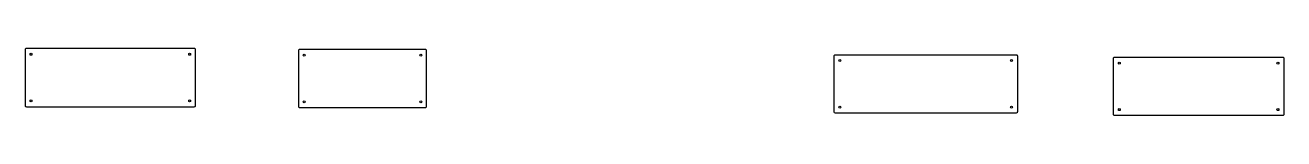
# Model space of a CAD drawing. Header units: millimetres. Extents: x -925 to 3059, y -1469 to 1737.
# Drawn here: x 310 to 2476, y 510 to 625 of the extents above; entities that cross this region are included whole.
import ezdxf

# ---------------------------------------------------------------- set-up
doc = ezdxf.new("R2010")
doc.units = ezdxf.units.MM

msp = doc.modelspace()

# ---------------------------------------------------------------- linework, layer by layer
at = {"color": 6}
for points in [[(312.2, 624.9, 0.414214), (310.2, 622.9)], [(603.2, 622.9, 0.414214), (601.2, 624.9)], [(782.3, 623.4, 0.414214), (780.3, 621.4)], [(1000.8, 621.4, 0.414214), (998.8, 623.4)], [(1702, 612.1, -0.414214), (1704, 614.1)], [(2015.5, 614.1, -0.414214), (2017.5, 612.1)], [(2182.9, 607.9, -0.414214), (2184.9, 609.9)], [(2473.9, 609.9, -0.414214), (2475.9, 607.9)], [(310.2, 526.9, 0.414214), (312.2, 524.9)], [(601.2, 524.9, 0.414214), (603.2, 526.9)], [(780.3, 525.4, 0.414214), (782.3, 523.4)], [(998.8, 523.4, 0.414214), (1000.8, 525.4)], [(1704, 514.1, -0.414214), (1702, 516.1)], [(2017.5, 516.1, -0.414214), (2015.5, 514.1)], [(2184.9, 509.9, -0.414214), (2182.9, 511.9)], [(2475.9, 511.9, -0.414214), (2473.9, 509.9)]]:
    msp.add_lwpolyline(points, format="xyb", dxfattribs=at)
for points in [[(310.2, 622.9), (310.2, 526.9)], [(601.2, 624.9), (312.2, 624.9)], [(603.2, 526.9), (603.2, 622.9)], [(780.3, 621.4), (780.3, 525.4)], [(998.8, 623.4), (782.3, 623.4)], [(1000.8, 525.4), (1000.8, 621.4)], [(1702, 516.1), (1702, 612.1)], [(1704, 614.1), (2015.5, 614.1)], [(2017.5, 612.1), (2017.5, 516.1)], [(2182.9, 511.9), (2182.9, 607.9)], [(2184.9, 609.9), (2473.9, 609.9)], [(2475.9, 607.9), (2475.9, 511.9)], [(312.2, 524.9), (601.2, 524.9)], [(782.3, 523.4), (998.8, 523.4)], [(2015.5, 514.1), (1704, 514.1)], [(2473.9, 509.9), (2184.9, 509.9)]]:
    msp.add_lwpolyline(points, dxfattribs=at)
for centre in [(320.2, 614.9), (320.2, 614.9), (593.2, 614.9), (790.3, 613.4), (1712, 604.1), (2192.9, 599.9), (320.2, 534.9), (320.2, 534.9), (593.2, 534.9), (790.3, 533.4), (1712, 524.1), (2192.9, 519.9)]:
    msp.add_circle(centre, 1.7, dxfattribs=at)
for centre in [(990.8, 613.4), (2007.5, 604.1), (2465.9, 599.9), (990.8, 533.4), (2007.5, 524.1), (2465.9, 519.9)]:
    msp.add_circle(centre, 1.7)

doc.saveas('drawing.dxf')
